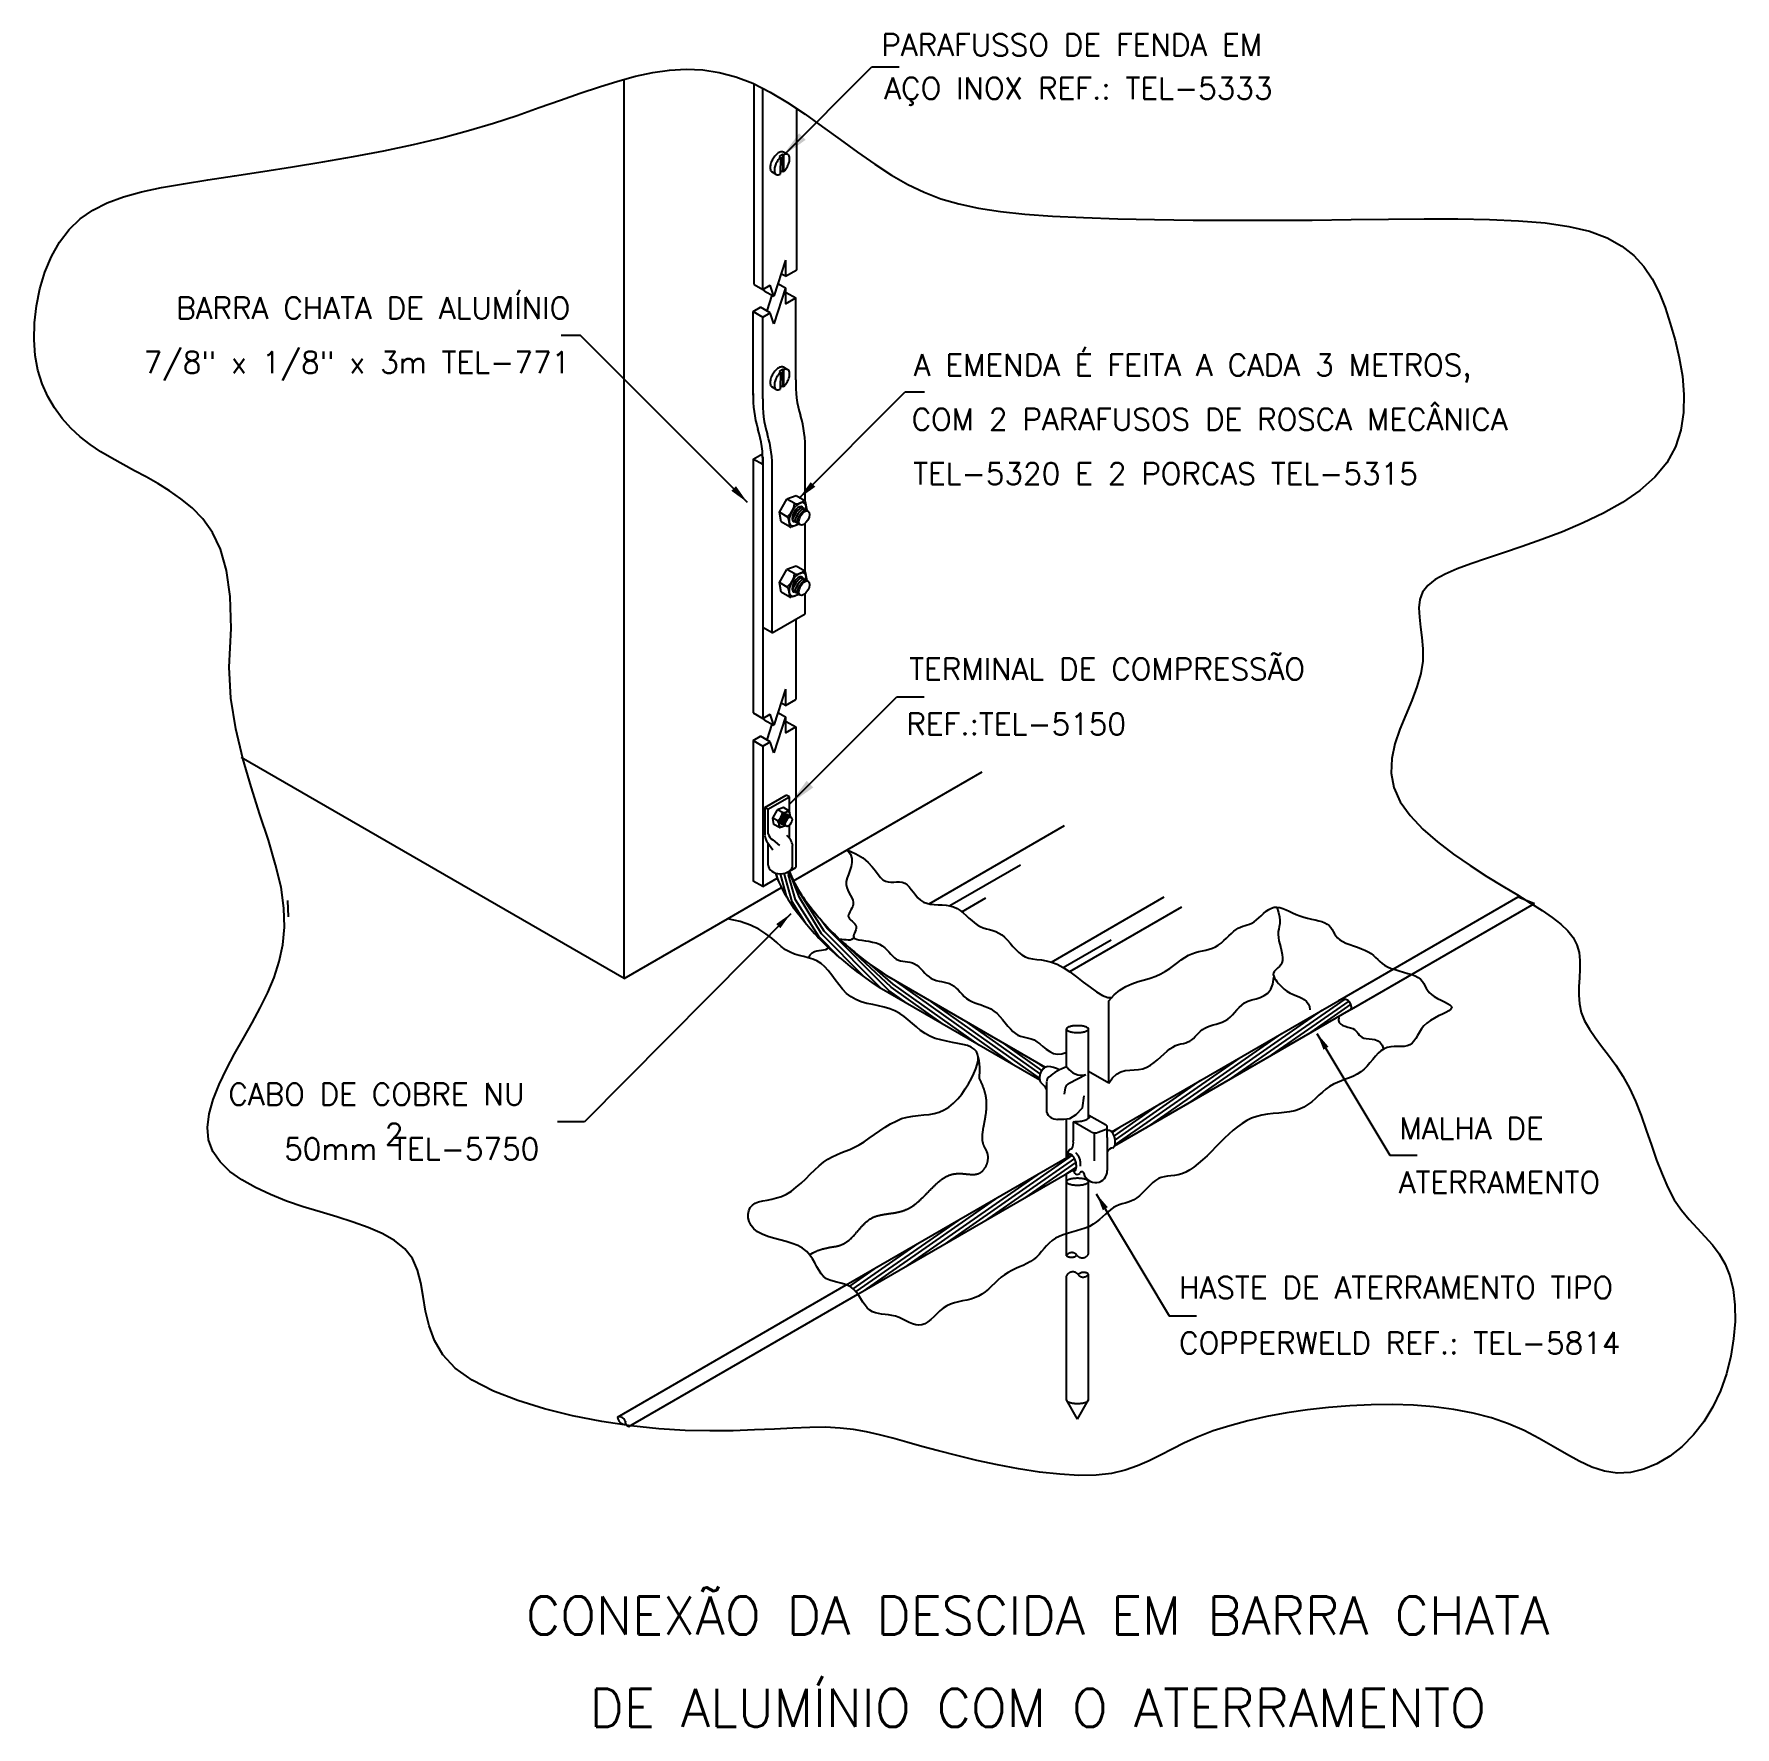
# Model space of a CAD drawing. Header units: millimetres. Extents: x -5101 to -5085.3, y -4733.9 to -4718.3.
import ezdxf
from ezdxf.enums import TextEntityAlignment as Align

# ---------------------------------------------------------------- set-up
doc = ezdxf.new("R2010")
doc.units = ezdxf.units.MM
doc.header["$LTSCALE"] = 10
doc.linetypes.add('DASHEDX2', pattern=[1.5, 1, -0.5])
doc.layers.add('Termotécnica', color=7, linetype='Continuous')
doc.styles.add('r140', font='romans.shx')
doc.styles.add('r80', font='romans.shx')

msp = doc.modelspace()

# ---------------------------------------------------------------- texts
at = {"layer": 'Termotécnica', "color": 2, "ltscale": 1.6, "style": 'r80'}
for s, p in [('PARAFUSSO DE FENDA EM ', (-5093.188, -4718.532)), ('AÇO INOX REF.: TEL-5333', (-5093.16, -4718.931)), ('TERMINAL DE COMPRESSÃO', (-5092.931, -4724.276)), ('REF.:TEL-5150', (-5092.958, -4724.781))]:
    msp.add_text(s, height=0.2, dxfattribs=at).set_placement(p)
at = {"layer": 'Termotécnica', "color": 2, "style": 'r80'}
for s, p in [('BARRA CHATA DE ALUMÍNIO', (-5096.052, -4720.954)), ('7/8" x 1/8" x 3m TEL-771', (-5096.052, -4721.454))]:
    msp.add_text(s, height=0.2, dxfattribs=at).set_placement(p, align=Align.RIGHT)
for s, p in [('A EMENDA É FEITA A CADA 3 METROS,', (-5092.889, -4721.478)), ('COM 2 PARAFUSOS DE ROSCA MECÂNICA', (-5092.909, -4721.979)), ('TEL-5320 E 2 PORCAS TEL-5315', (-5092.895, -4722.478)), ('CABO DE COBRE NU', (-5099.198, -4728.188)), ('2', (-5097.758, -4728.557)), ('MALHA DE ', (-5088.419, -4728.501)), ('50mm TEL-5750', (-5098.684, -4728.691)), ('ATERRAMENTO', (-5088.424, -4728.999)), ('HASTE DE ATERRAMENTO TIPO', (-5090.447, -4729.967)), ('COPPERWELD REF.: TEL-5814', (-5090.447, -4730.478))]:
    msp.add_text(s, height=0.2, dxfattribs=at).set_placement(p)
at = {"layer": 'Termotécnica', "color": 5, "style": 'r140'}
for s, p in [('CONEXÃO DA DESCIDA EM BARRA CHATA', (-5091.748, -4733.165)), ('DE ALUMÍNIO COM O ATERRAMENTO', (-5091.748, -4734.016))]:
    msp.add_text(s, height=0.35, dxfattribs=at).set_placement(p, align=Align.BOTTOM_CENTER)

# ---------------------------------------------------------------- linework, layer by layer
at = {"layer": 'Termotécnica', "color": 2, "ltscale": 1.6}
for p, q in [((-5094.099, -4719.458), (-5093.274, -4718.633)), ((-5093.274, -4718.633), (-5093.024, -4718.633)), ((-5094.03, -4725.417), (-5093.045, -4724.432)), ((-5093.045, -4724.432), (-5092.795, -4724.432)), ((-5094.261, -4725.449), (-5094.064, -4725.335)), ((-5094.231, -4725.466), (-5094.034, -4725.353)), ((-5094.034, -4725.353), (-5094.064, -4725.335)), ((-5094.034, -4725.484), (-5094.034, -4725.353)), ((-5094.261, -4725.449), (-5094.261, -4725.709)), ((-5094.231, -4725.466), (-5094.261, -4725.449)), ((-5094.231, -4725.466), (-5094.231, -4725.692)), ((-5094.034, -4725.733), (-5094.034, -4725.611)), ((-5094.231, -4725.774), (-5094.187, -4725.84)), ((-5094.185, -4725.747), (-5094.126, -4725.799))]:
    msp.add_line(p, q, dxfattribs=at)
at = {"layer": 'Termotécnica', "color": 2}
for p, q in [((-5095.556, -4727.024), (-5095.556, -4718.749)), ((-5094.358, -4720.637), (-5094.358, -4718.792)), ((-5094.28, -4720.683), (-5094.28, -4718.832)), ((-5093.967, -4720.502), (-5093.967, -4719.019)), ((-5094.098, -4719.438), (-5094.128, -4719.459)), ((-5094.117, -4719.466), (-5094.128, -4719.459)), ((-5094.098, -4719.438), (-5094.099, -4719.594)), ((-5094.087, -4719.445), (-5094.098, -4719.438)), ((-5094.049, -4719.442), (-5094.088, -4719.419)), ((-5094.087, -4719.445), (-5094.088, -4719.601)), ((-5094.156, -4719.624), (-5094.195, -4719.602)), ((-5094.117, -4719.466), (-5094.118, -4719.622)), ((-5094.099, -4719.594), (-5094.118, -4719.607)), ((-5094.088, -4719.601), (-5094.099, -4719.594)), ((-5094.071, -4720.413), (-5094.178, -4720.745)), ((-5094.112, -4720.539), (-5094.112, -4720.539)), ((-5094.071, -4720.562), (-5094.112, -4720.539)), ((-5094.071, -4720.413), (-5094.071, -4720.562)), ((-5094.071, -4720.562), (-5093.967, -4720.502)), ((-5094.358, -4720.637), (-5094.28, -4720.683)), ((-5094.28, -4720.683), (-5094.212, -4720.643)), ((-5094.265, -4720.695), (-5094.271, -4720.678)), ((-5094.265, -4720.695), (-5094.178, -4720.745)), ((-5094.178, -4720.745), (-5094.212, -4720.643)), ((-5094.071, -4720.667), (-5094.178, -4720.999)), ((-5094.14, -4720.627), (-5094.071, -4720.667)), ((-5094.071, -4720.667), (-5094.071, -4720.816)), ((-5094.071, -4720.715), (-5094.063, -4720.711)), ((-5094.063, -4720.711), (-5093.976, -4720.761)), ((-5094.367, -4720.886), (-5094.299, -4720.847)), ((-5094.212, -4720.897), (-5094.299, -4720.847)), ((-5094.197, -4720.734), (-5094.243, -4720.879)), ((-5094.071, -4720.816), (-5093.976, -4720.761)), ((-5093.976, -4721.515), (-5093.976, -4720.761)), ((-5094.367, -4720.886), (-5094.28, -4720.937)), ((-5094.367, -4721.64), (-5094.367, -4720.886)), ((-5094.28, -4720.937), (-5094.212, -4720.897)), ((-5094.28, -4721.69), (-5094.28, -4720.937)), ((-5094.178, -4720.999), (-5094.212, -4720.897)), ((-5095.956, -4721.108), (-5096.136, -4721.108)), ((-5094.42, -4722.643), (-5095.956, -4721.108)), ((-5094.098, -4721.417), (-5094.128, -4721.438)), ((-5094.117, -4721.444), (-5094.128, -4721.438)), ((-5094.117, -4721.444), (-5094.118, -4721.601)), ((-5094.098, -4721.417), (-5094.099, -4721.573)), ((-5094.087, -4721.423), (-5094.098, -4721.417)), ((-5094.049, -4721.421), (-5094.088, -4721.398)), ((-5094.087, -4721.423), (-5094.088, -4721.58)), ((-5094.367, -4721.655), (-5094.367, -4721.64)), ((-5094.156, -4721.603), (-5094.195, -4721.58)), ((-5094.099, -4721.573), (-5094.118, -4721.586)), ((-5094.088, -4721.58), (-5094.099, -4721.573)), ((-5093.945, -4722.604), (-5092.97, -4721.629)), ((-5092.79, -4721.629), (-5092.97, -4721.629)), ((-5094.367, -4722.244), (-5094.281, -4722.195)), ((-5094.367, -4722.244), (-5094.367, -4724.58)), ((-5094.28, -4722.295), (-5094.367, -4722.244)), ((-5094.28, -4722.223), (-5094.28, -4724.63)), ((-5093.888, -4722.632), (-5093.888, -4722.17)), ((-5094.192, -4723.843), (-5094.192, -4722.345)), ((-5093.971, -4722.583), (-5094.057, -4722.613)), ((-5093.893, -4722.628), (-5093.971, -4722.583)), ((-5094.126, -4722.733), (-5094.057, -4722.613)), ((-5094.109, -4722.822), (-5094.126, -4722.733)), ((-5094.054, -4722.774), (-5094.126, -4722.733)), ((-5093.985, -4722.654), (-5094.057, -4722.613)), ((-5093.932, -4722.68), (-5093.933, -4722.693)), ((-5093.912, -4722.687), (-5093.915, -4722.704)), ((-5093.894, -4722.698), (-5093.896, -4722.715)), ((-5093.871, -4722.716), (-5093.886, -4722.638)), ((-5093.875, -4722.709), (-5093.876, -4722.718)), ((-5094.031, -4722.868), (-5094.109, -4722.822)), ((-5093.944, -4722.843), (-5094.019, -4722.869)), ((-5094.001, -4722.814), (-5093.984, -4722.805)), ((-5093.982, -4722.825), (-5093.965, -4722.815)), ((-5093.964, -4722.835), (-5093.947, -4722.826)), ((-5093.888, -4723.278), (-5093.888, -4722.836)), ((-5094.126, -4723.379), (-5094.057, -4723.259)), ((-5093.971, -4723.229), (-5094.057, -4723.259)), ((-5093.985, -4723.301), (-5094.057, -4723.259)), ((-5093.893, -4723.275), (-5093.971, -4723.229)), ((-5093.932, -4723.327), (-5093.933, -4723.34)), ((-5093.912, -4723.333), (-5093.915, -4723.351)), ((-5093.894, -4723.344), (-5093.896, -4723.361)), ((-5093.871, -4723.363), (-5093.886, -4723.284)), ((-5093.875, -4723.355), (-5093.876, -4723.365)), ((-5094.054, -4723.421), (-5094.126, -4723.379)), ((-5094.109, -4723.469), (-5094.126, -4723.379)), ((-5094.031, -4723.514), (-5094.109, -4723.469)), ((-5093.944, -4723.489), (-5094.019, -4723.515)), ((-5094.001, -4723.461), (-5093.984, -4723.451)), ((-5093.982, -4723.472), (-5093.965, -4723.462)), ((-5093.964, -4723.482), (-5093.947, -4723.472)), ((-5093.888, -4723.668), (-5093.888, -4723.481)), ((-5094.192, -4723.843), (-5093.888, -4723.668)), ((-5094.192, -4723.843), (-5094.28, -4723.793)), ((-5093.976, -4723.718), (-5093.976, -4724.455)), ((-5094.071, -4724.361), (-5094.178, -4724.693)), ((-5094.071, -4724.361), (-5094.071, -4724.51)), ((-5094.071, -4724.51), (-5093.976, -4724.455)), ((-5094.367, -4724.58), (-5094.28, -4724.63)), ((-5094.28, -4724.63), (-5094.212, -4724.591)), ((-5094.265, -4724.643), (-5094.271, -4724.625)), ((-5094.178, -4724.693), (-5094.212, -4724.591)), ((-5094.071, -4724.615), (-5094.178, -4724.947)), ((-5094.14, -4724.575), (-5094.071, -4724.615)), ((-5094.071, -4724.51), (-5094.112, -4724.487)), ((-5094.112, -4724.487), (-5094.112, -4724.487)), ((-5094.071, -4724.615), (-5094.071, -4724.764)), ((-5094.265, -4724.643), (-5094.178, -4724.693)), ((-5094.197, -4724.682), (-5094.243, -4724.827)), ((-5094.071, -4724.663), (-5094.063, -4724.658)), ((-5094.071, -4724.764), (-5093.976, -4724.709)), ((-5094.063, -4724.658), (-5093.976, -4724.709)), ((-5093.976, -4724.709), (-5093.976, -4726.002)), ((-5094.367, -4724.834), (-5094.299, -4724.795)), ((-5094.367, -4724.834), (-5094.28, -4724.884)), ((-5094.367, -4724.834), (-5094.367, -4726.127)), ((-5094.212, -4724.845), (-5094.299, -4724.795)), ((-5094.28, -4724.884), (-5094.212, -4724.845)), ((-5094.28, -4724.884), (-5094.28, -4726.178)), ((-5094.28, -4724.884), (-5094.28, -4726.178)), ((-5094.178, -4724.947), (-5094.212, -4724.845)), ((-5094.188, -4725.547), (-5094.143, -4725.47)), ((-5094.176, -4725.605), (-5094.188, -4725.547)), ((-5094.141, -4725.574), (-5094.188, -4725.547)), ((-5094.088, -4725.451), (-5094.143, -4725.47)), ((-5094.097, -4725.497), (-5094.143, -4725.47)), ((-5094.038, -4725.48), (-5094.088, -4725.451)), ((-5094.063, -4725.513), (-5094.064, -4725.522)), ((-5094.05, -4725.518), (-5094.052, -4725.529)), ((-5094.038, -4725.525), (-5094.04, -4725.536)), ((-5094.024, -4725.537), (-5094.033, -4725.486)), ((-5094.026, -4725.532), (-5094.027, -4725.538)), ((-5094.126, -4725.634), (-5094.176, -4725.605)), ((-5094.07, -4725.618), (-5094.119, -4725.634)), ((-5094.107, -4725.599), (-5094.096, -4725.593)), ((-5094.095, -4725.606), (-5094.084, -4725.6)), ((-5094.083, -4725.613), (-5094.072, -4725.607)), ((-5094.23, -4725.979), (-5094.23, -4725.775)), ((-5094.004, -4725.979), (-5094.004, -4725.801)), ((-5093.996, -4726.124), (-5093.501, -4725.838)), ((-5094.034, -4726.036), (-5093.976, -4726.002)), ((-5094.604, -4726.475), (-5094.106, -4726.187)), ((-5094.28, -4726.178), (-5094.367, -4726.127)), ((-5094.28, -4726.178), (-5094.146, -4726.101)), ((-5094.022, -4726.428), (-5095.919, -4728.341)), ((-5091.093, -4727.988), (-5091.093, -4727.228)), ((-5091.484, -4727.836), (-5091.484, -4727.489)), ((-5091.281, -4728.312), (-5091.281, -4727.489)), ((-5089.178, -4727.528), (-5088.507, -4728.65)), ((-5091.46, -4727.987), (-5091.307, -4727.907)), ((-5091.093, -4727.988), (-5091.281, -4727.88)), ((-5091.667, -4727.976), (-5091.667, -4728.251)), ((-5091.501, -4728.089), (-5091.494, -4728.029)), ((-5095.919, -4728.341), (-5096.169, -4728.341)), ((-5091.484, -4728.673), (-5091.484, -4728.315)), ((-5091.421, -4728.341), (-5091.421, -4728.518)), ((-5091.258, -4728.434), (-5091.418, -4728.341)), ((-5091.126, -4728.369), (-5091.277, -4728.283)), ((-5091.228, -4728.444), (-5091.228, -4728.702)), ((-5091.193, -4728.438), (-5091.118, -4728.411)), ((-5091.108, -4728.485), (-5091.108, -4728.396)), ((-5091.108, -4728.485), (-5091.108, -4728.791)), ((-5088.507, -4728.65), (-5088.257, -4728.65)), ((-5091.484, -4728.893), (-5091.484, -4728.82)), ((-5091.209, -4729.004), (-5090.538, -4730.127)), ((-5090.538, -4730.127), (-5090.288, -4730.127))]:
    msp.add_line(p, q, dxfattribs=at)
at = {"layer": 'Termotécnica', "color": 3}
for p, q in [((-5095.556, -4727.024), (-5099.079, -4724.99)), ((-5093.501, -4725.838), (-5092.26, -4725.121)), ((-5095.556, -4727.024), (-5094.604, -4726.475)), ((-5091.73, -4727.958), (-5093.208, -4727.105)), ((-5091.678, -4727.841), (-5093.136, -4726.999)), ((-5091.069, -4728.434), (-5088.966, -4727.219)), ((-5091.041, -4728.564), (-5088.864, -4727.307)), ((-5093.51, -4729.843), (-5091.437, -4728.646)), ((-5093.405, -4729.929), (-5091.394, -4728.768))]:
    msp.add_line(p, q, dxfattribs=at)
at = {"layer": 'Termotécnica', "color": 1}
for p, q in [((-5092.747, -4726.336), (-5091.501, -4725.617)), ((-5092.558, -4726.353), (-5091.908, -4725.978)), ((-5094.138, -4726.119), (-5094.156, -4726.055)), ((-5094.058, -4726.275), (-5094.117, -4726.06)), ((-5094.009, -4726.318), (-5094.081, -4726.055)), ((-5093.979, -4726.299), (-5094.043, -4726.069)), ((-5093.942, -4726.279), (-5094.037, -4726.036)), ((-5093.713, -4726.588), (-5093.992, -4726.15)), ((-5098.645, -4726.456), (-5098.651, -4726.305)), ((-5093.889, -4726.508), (-5094.009, -4726.318)), ((-5093.764, -4726.638), (-5093.979, -4726.299)), ((-5093.738, -4726.613), (-5093.942, -4726.279)), ((-5092.447, -4726.409), (-5092.227, -4726.281)), ((-5091.622, -4726.873), (-5090.583, -4726.273)), ((-5093.687, -4726.562), (-5093.753, -4726.472)), ((-5091.454, -4726.96), (-5090.422, -4726.365)), ((-5093.572, -4726.831), (-5093.764, -4726.638)), ((-5093.341, -4727.013), (-5093.738, -4726.613)), ((-5093.186, -4727.118), (-5093.713, -4726.588)), ((-5093.119, -4727.133), (-5093.687, -4726.562)), ((-5093.098, -4727.104), (-5093.521, -4726.706)), ((-5091.513, -4726.922), (-5091.072, -4726.668)), ((-5093.078, -4727.075), (-5093.286, -4726.895)), ((-5092.618, -4727.445), (-5093.098, -4727.104)), ((-5092.287, -4727.637), (-5093.078, -4727.075)), ((-5091.955, -4727.828), (-5093.057, -4727.045)), ((-5092.949, -4727.254), (-5093.119, -4727.133)), ((-5091.732, -4727.942), (-5092.725, -4727.237)), ((-5088.923, -4727.214), (-5090.007, -4727.967)), ((-5088.886, -4727.231), (-5089.635, -4727.753)), ((-5088.866, -4727.261), (-5089.264, -4727.538)), ((-5091.726, -4727.902), (-5092.394, -4727.428)), ((-5089.134, -4727.316), (-5090.379, -4728.182)), ((-5088.863, -4727.303), (-5088.892, -4727.323)), ((-5089.506, -4727.531), (-5090.751, -4728.397)), ((-5091.71, -4727.87), (-5092.063, -4727.619)), ((-5089.878, -4727.746), (-5091.036, -4728.551)), ((-5091.684, -4727.844), (-5091.731, -4727.811)), ((-5090.25, -4727.96), (-5091.036, -4728.507)), ((-5090.621, -4728.175), (-5091.046, -4728.47)), ((-5090.993, -4728.39), (-5091.064, -4728.439)), ((-5091.431, -4728.65), (-5092.61, -4729.47)), ((-5091.409, -4728.679), (-5092.239, -4729.255)), ((-5091.726, -4728.812), (-5092.982, -4729.685)), ((-5091.396, -4728.714), (-5091.867, -4729.041)), ((-5091.392, -4728.755), (-5091.495, -4728.826)), ((-5092.109, -4729.034), (-5093.354, -4729.9)), ((-5092.481, -4729.249), (-5093.424, -4729.904)), ((-5092.853, -4729.463), (-5093.45, -4729.878)), ((-5093.225, -4729.678), (-5093.481, -4729.856))]:
    msp.add_line(p, q, dxfattribs=at)
at = {"layer": 'Termotécnica', "color": 1, "linetype": 'DASHEDX2'}
for p, q in [((-5088.966, -4727.219), (-5087.327, -4726.273)), ((-5088.861, -4727.305), (-5087.175, -4726.332)), ((-5087.327, -4726.273), (-5087.175, -4726.332)), ((-5091.484, -4729.574), (-5091.484, -4728.893)), ((-5091.281, -4729.558), (-5091.281, -4728.893)), ((-5091.484, -4730.902), (-5091.484, -4729.759)), ((-5091.281, -4730.902), (-5091.281, -4729.743)), ((-5095.616, -4731.059), (-5093.51, -4729.843)), ((-5095.511, -4731.145), (-5093.405, -4729.929)), ((-5091.382, -4731.078), (-5091.484, -4730.902)), ((-5091.382, -4731.078), (-5091.281, -4730.902))]:
    msp.add_line(p, q, dxfattribs=at)
at = {"layer": 'Termotécnica', "color": 1}
for points in [[(-5099.192, -4724.159), (-5099.171, -4723.803), (-5099.18, -4723.509), (-5099.215, -4723.268), (-5099.271, -4723.074), (-5099.345, -4722.918), (-5099.433, -4722.793), (-5099.53, -4722.693), (-5099.634, -4722.609), (-5099.74, -4722.535), (-5099.847, -4722.469), (-5099.954, -4722.408), (-5100.062, -4722.351), (-5100.167, -4722.294), (-5100.271, -4722.236), (-5100.372, -4722.176), (-5100.469, -4722.11), (-5100.562, -4722.038), (-5100.649, -4721.958), (-5100.728, -4721.87), (-5100.799, -4721.773), (-5100.861, -4721.668), (-5100.912, -4721.552), (-5100.951, -4721.427), (-5100.976, -4721.291), (-5100.987, -4721.145), (-5100.983, -4720.991), (-5100.965, -4720.834), (-5100.933, -4720.677), (-5100.886, -4720.525), (-5100.826, -4720.381), (-5100.751, -4720.248), (-5100.663, -4720.132), (-5100.561, -4720.034), (-5100.445, -4719.954), (-5100.313, -4719.887), (-5100.164, -4719.832), (-5099.998, -4719.786), (-5099.814, -4719.746), (-5099.61, -4719.71), (-5099.386, -4719.674), (-5099.141, -4719.636), (-5098.881, -4719.597), (-5098.608, -4719.554), (-5098.328, -4719.508), (-5098.046, -4719.459), (-5097.766, -4719.406), (-5097.494, -4719.349), (-5097.233, -4719.287), (-5096.987, -4719.221), (-5096.757, -4719.152), (-5096.54, -4719.081), (-5096.336, -4719.01), (-5096.142, -4718.942), (-5095.959, -4718.877), (-5095.783, -4718.817), (-5095.614, -4718.765), (-5095.451, -4718.721), (-5095.292, -4718.687), (-5095.137, -4718.665), (-5094.983, -4718.657), (-5094.831, -4718.663), (-5094.679, -4718.686), (-5094.526, -4718.726), (-5094.37, -4718.786), (-5094.212, -4718.866), (-5094.052, -4718.962), (-5093.89, -4719.07), (-5093.728, -4719.186), (-5093.566, -4719.304), (-5093.406, -4719.42), (-5093.249, -4719.531), (-5093.095, -4719.631), (-5092.945, -4719.716), (-5092.795, -4719.788), (-5092.639, -4719.848), (-5092.473, -4719.896), (-5092.293, -4719.935), (-5092.092, -4719.966), (-5091.867, -4719.99), (-5091.613, -4720.008), (-5091.326, -4720.022), (-5091.01, -4720.033), (-5090.673, -4720.04), (-5090.319, -4720.044), (-5089.955, -4720.046), (-5089.587, -4720.046), (-5089.221, -4720.044), (-5088.864, -4720.04), (-5088.519, -4720.036), (-5088.191, -4720.033), (-5087.881, -4720.033), (-5087.591, -4720.038), (-5087.323, -4720.05), (-5087.078, -4720.071), (-5086.86, -4720.103), (-5086.67, -4720.148), (-5086.508, -4720.208), (-5086.373, -4720.283), (-5086.261, -4720.371), (-5086.168, -4720.472), (-5086.092, -4720.586), (-5086.028, -4720.711), (-5085.974, -4720.848), (-5085.926, -4720.995), (-5085.881, -4721.15), (-5085.843, -4721.313), (-5085.815, -4721.48), (-5085.801, -4721.648), (-5085.804, -4721.815), (-5085.829, -4721.977), (-5085.879, -4722.132), (-5085.958, -4722.277), (-5086.069, -4722.411), (-5086.206, -4722.532), (-5086.366, -4722.642), (-5086.541, -4722.742), (-5086.727, -4722.831), (-5086.917, -4722.912), (-5087.107, -4722.984), (-5087.29, -4723.048), (-5087.461, -4723.106), (-5087.619, -4723.158), (-5087.762, -4723.207), (-5087.889, -4723.254), (-5087.998, -4723.303), (-5088.089, -4723.353), (-5088.158, -4723.408), (-5088.206, -4723.469), (-5088.232, -4723.537), (-5088.24, -4723.614), (-5088.235, -4723.698), (-5088.224, -4723.789), (-5088.212, -4723.887), (-5088.204, -4723.991), (-5088.205, -4724.102), (-5088.222, -4724.218), (-5088.258, -4724.34), (-5088.306, -4724.466), (-5088.361, -4724.596), (-5088.415, -4724.729), (-5088.46, -4724.863), (-5088.489, -4724.998), (-5088.495, -4725.133), (-5088.471, -4725.266), (-5088.411, -4725.397), (-5088.32, -4725.524), (-5088.203, -4725.648), (-5088.068, -4725.767), (-5087.92, -4725.879), (-5087.767, -4725.985), (-5087.614, -4726.084), (-5087.467, -4726.174), (-5087.333, -4726.255), (-5087.212, -4726.329), (-5087.105, -4726.397), (-5087.012, -4726.461), (-5086.933, -4726.523), (-5086.869, -4726.585), (-5086.82, -4726.647), (-5086.785, -4726.713), (-5086.766, -4726.784), (-5086.759, -4726.858), (-5086.759, -4726.936), (-5086.763, -4727.016), (-5086.768, -4727.096), (-5086.769, -4727.177), (-5086.763, -4727.258), (-5086.746, -4727.336), (-5086.715, -4727.413), (-5086.671, -4727.489), (-5086.618, -4727.565), (-5086.558, -4727.645), (-5086.494, -4727.73), (-5086.428, -4727.821), (-5086.363, -4727.921), (-5086.302, -4728.032), (-5086.246, -4728.153), (-5086.195, -4728.284), (-5086.147, -4728.42), (-5086.099, -4728.558), (-5086.052, -4728.694), (-5086.002, -4728.825), (-5085.948, -4728.948), (-5085.889, -4729.059), (-5085.823, -4729.156), (-5085.752, -4729.241), (-5085.679, -4729.32), (-5085.607, -4729.396), (-5085.538, -4729.474), (-5085.475, -4729.557), (-5085.421, -4729.651), (-5085.378, -4729.76), (-5085.348, -4729.886), (-5085.332, -4730.027), (-5085.33, -4730.179), (-5085.343, -4730.338), (-5085.369, -4730.5), (-5085.41, -4730.661), (-5085.465, -4730.818), (-5085.534, -4730.966), (-5085.617, -4731.102), (-5085.713, -4731.224), (-5085.818, -4731.33), (-5085.931, -4731.419), (-5086.049, -4731.49), (-5086.17, -4731.54), (-5086.293, -4731.569), (-5086.414, -4731.575), (-5086.531, -4731.557), (-5086.647, -4731.519), (-5086.764, -4731.465), (-5086.882, -4731.401), (-5087.005, -4731.329), (-5087.133, -4731.255), (-5087.27, -4731.184), (-5087.416, -4731.12), (-5087.573, -4731.065), (-5087.741, -4731.022), (-5087.917, -4730.989), (-5088.101, -4730.965), (-5088.29, -4730.95), (-5088.483, -4730.944), (-5088.679, -4730.946), (-5088.876, -4730.955), (-5089.072, -4730.971), (-5089.266, -4730.993), (-5089.456, -4731.021), (-5089.639, -4731.055), (-5089.814, -4731.095), (-5089.979, -4731.139), (-5090.133, -4731.187), (-5090.272, -4731.24), (-5090.397, -4731.296), (-5090.511, -4731.353), (-5090.618, -4731.409), (-5090.722, -4731.462), (-5090.829, -4731.509), (-5090.944, -4731.549), (-5091.069, -4731.578), (-5091.21, -4731.594), (-5091.37, -4731.597), (-5091.546, -4731.586), (-5091.733, -4731.565), (-5091.926, -4731.535), (-5092.12, -4731.498), (-5092.31, -4731.458), (-5092.493, -4731.414), (-5092.662, -4731.371), (-5092.815, -4731.329), (-5092.954, -4731.29), (-5093.083, -4731.254), (-5093.204, -4731.222), (-5093.324, -4731.195), (-5093.443, -4731.175), (-5093.568, -4731.16), (-5093.701, -4731.153), (-5093.845, -4731.154), (-5094.002, -4731.16), (-5094.172, -4731.169), (-5094.355, -4731.178), (-5094.553, -4731.185), (-5094.766, -4731.187), (-5094.993, -4731.182), (-5095.236, -4731.167), (-5095.494, -4731.14), (-5095.761, -4731.1), (-5096.029, -4731.048), (-5096.289, -4730.984), (-5096.535, -4730.908), (-5096.759, -4730.82), (-5096.953, -4730.72), (-5097.11, -4730.609), (-5097.224, -4730.486), (-5097.301, -4730.356), (-5097.351, -4730.221), (-5097.383, -4730.085), (-5097.405, -4729.951), (-5097.427, -4729.824), (-5097.456, -4729.706), (-5097.503, -4729.601), (-5097.575, -4729.511), (-5097.668, -4729.435), (-5097.781, -4729.371), (-5097.91, -4729.315), (-5098.05, -4729.265), (-5098.199, -4729.218), (-5098.353, -4729.172), (-5098.509, -4729.123), (-5098.662, -4729.071), (-5098.81, -4729.012), (-5098.948, -4728.948), (-5099.074, -4728.877), (-5099.184, -4728.798), (-5099.273, -4728.711), (-5099.34, -4728.615), (-5099.38, -4728.509), (-5099.39, -4728.393), (-5099.375, -4728.268), (-5099.338, -4728.137), (-5099.284, -4727.999), (-5099.216, -4727.859), (-5099.141, -4727.716), (-5099.06, -4727.573), (-5098.98, -4727.431), (-5098.905, -4727.292), (-5098.836, -4727.153), (-5098.776, -4727.013), (-5098.729, -4726.867), (-5098.697, -4726.714), (-5098.681, -4726.551), (-5098.686, -4726.375), (-5098.713, -4726.184), (-5098.763, -4725.976), (-5098.83, -4725.752), (-5098.908, -4725.513), (-5098.989, -4725.261), (-5099.065, -4724.998), (-5099.129, -4724.725), (-5099.174, -4724.445), (-5099.192, -4724.159)], [(-5094.048, -4726.043), (-5094.043, -4726.069)]]:
    msp.add_lwpolyline(points, dxfattribs=at)
at = {"layer": 'Termotécnica', "color": 2}
for points in [[(-5094.088, -4719.419, 0.174705), (-5094.106, -4719.416, 0.104203), (-5094.136, -4719.427, 0.064948), (-5094.161, -4719.449, 0.051099), (-5094.187, -4719.484, 0.051099), (-5094.205, -4719.523, 0.064948), (-5094.211, -4719.556, 0.104203), (-5094.207, -4719.587, 0.174705), (-5094.195, -4719.602, 0.174705)], [(-5094.088, -4719.601, 0.016409), (-5094.082, -4719.595, 0.051099), (-5094.057, -4719.56, 0.051099), (-5094.039, -4719.521, 0.064948), (-5094.032, -4719.488, 0.104203), (-5094.037, -4719.457, 0.174705), (-5094.049, -4719.442, 0.174705), (-5094.068, -4719.439, 0.06738), (-5094.087, -4719.445, 0.064948)], [(-5094.117, -4719.466, 0.016409), (-5094.122, -4719.472, 0.051099), (-5094.148, -4719.507, 0.051099), (-5094.166, -4719.546, 0.064948), (-5094.172, -4719.579, 0.104203), (-5094.168, -4719.61, 0.174705), (-5094.156, -4719.624, 0.174705)], [(-5094.156, -4719.624, 0.174705), (-5094.137, -4719.628, 0.06738), (-5094.118, -4719.622, 0.064948)], [(-5094.088, -4721.398, 0.174705), (-5094.106, -4721.395, 0.104203), (-5094.136, -4721.406, 0.064948), (-5094.161, -4721.428, 0.051099), (-5094.187, -4721.462, 0.051099), (-5094.205, -4721.501, 0.064948), (-5094.211, -4721.535, 0.104203), (-5094.207, -4721.566, 0.174705), (-5094.195, -4721.58, 0.174705)], [(-5094.117, -4721.444, 0.016409), (-5094.122, -4721.451, 0.051099), (-5094.148, -4721.485, 0.051099), (-5094.166, -4721.524, 0.064948), (-5094.172, -4721.557, 0.104203), (-5094.168, -4721.588, 0.174705), (-5094.156, -4721.603, 0.174705)], [(-5094.088, -4721.58, 0.016409), (-5094.082, -4721.573, 0.051099), (-5094.057, -4721.539, 0.051099), (-5094.039, -4721.5, 0.064948), (-5094.032, -4721.466, 0.104203), (-5094.037, -4721.435, 0.174705), (-5094.049, -4721.421, 0.174705), (-5094.068, -4721.417, 0.06738), (-5094.087, -4721.423, 0.064948)], [(-5094.156, -4721.603, 0.174705), (-5094.137, -4721.607, 0.06738), (-5094.118, -4721.601, 0.064948)], [(-5091.689, -4727.849, 0.057952), (-5091.704, -4727.863, 0.068674), (-5091.722, -4727.892, 0.068674), (-5091.732, -4727.925, 0.094064), (-5091.73, -4727.959, 0.032944)], [(-5091.657, -4727.834, 0.138403), (-5091.689, -4727.849, 0.080567)], [(-5091.73, -4727.959, 0.023838), (-5091.728, -4727.965, 0.202617)], [(-5091.484, -4728.893, 0.236645), (-5091.479, -4728.903, 0.085557), (-5091.454, -4728.915, 0.043156), (-5091.424, -4728.922, 0.031861), (-5091.382, -4728.925, 0.031861), (-5091.341, -4728.922, 0.043156), (-5091.311, -4728.915, 0.085557), (-5091.286, -4728.903, 0.236645), (-5091.281, -4728.893)]]:
    msp.add_lwpolyline(points, format="xyb", dxfattribs=at)
for points in [[(-5093.501, -4725.838), (-5093.473, -4725.878), (-5093.46, -4725.918), (-5093.459, -4725.957), (-5093.465, -4725.994), (-5093.477, -4726.031), (-5093.491, -4726.065), (-5093.503, -4726.098), (-5093.51, -4726.13), (-5093.511, -4726.159), (-5093.506, -4726.186), (-5093.497, -4726.212), (-5093.485, -4726.237), (-5093.472, -4726.26), (-5093.46, -4726.282), (-5093.451, -4726.302), (-5093.446, -4726.322), (-5093.446, -4726.341), (-5093.451, -4726.359), (-5093.459, -4726.377), (-5093.468, -4726.393), (-5093.477, -4726.409), (-5093.485, -4726.424), (-5093.491, -4726.438), (-5093.492, -4726.451), (-5093.488, -4726.463), (-5093.48, -4726.475), (-5093.469, -4726.486), (-5093.456, -4726.497), (-5093.443, -4726.509), (-5093.432, -4726.52), (-5093.423, -4726.533), (-5093.419, -4726.546), (-5093.419, -4726.56), (-5093.423, -4726.575), (-5093.429, -4726.59), (-5093.436, -4726.605), (-5093.441, -4726.619), (-5093.444, -4726.633), (-5093.441, -4726.644), (-5093.433, -4726.654), (-5093.417, -4726.661), (-5093.394, -4726.667), (-5093.366, -4726.672), (-5093.335, -4726.676), (-5093.302, -4726.681), (-5093.269, -4726.688), (-5093.236, -4726.696), (-5093.206, -4726.708), (-5093.18, -4726.722), (-5093.157, -4726.74), (-5093.137, -4726.759), (-5093.118, -4726.778), (-5093.101, -4726.798), (-5093.084, -4726.816), (-5093.068, -4726.832), (-5093.05, -4726.845), (-5093.031, -4726.854), (-5093.011, -4726.86), (-5092.989, -4726.864), (-5092.968, -4726.866), (-5092.946, -4726.869), (-5092.924, -4726.873), (-5092.902, -4726.879), (-5092.882, -4726.888), (-5092.862, -4726.901), (-5092.843, -4726.917), (-5092.825, -4726.935), (-5092.807, -4726.954), (-5092.788, -4726.974), (-5092.769, -4726.992), (-5092.749, -4727.009), (-5092.728, -4727.023), (-5092.706, -4727.034), (-5092.682, -4727.042), (-5092.657, -4727.047), (-5092.633, -4727.052), (-5092.608, -4727.057), (-5092.584, -4727.063), (-5092.56, -4727.07), (-5092.538, -4727.081), (-5092.518, -4727.094), (-5092.499, -4727.111), (-5092.48, -4727.129), (-5092.462, -4727.149), (-5092.443, -4727.169), (-5092.424, -4727.189), (-5092.403, -4727.207), (-5092.38, -4727.223), (-5092.355, -4727.236), (-5092.328, -4727.247), (-5092.299, -4727.256), (-5092.27, -4727.266), (-5092.24, -4727.277), (-5092.209, -4727.289), (-5092.18, -4727.304), (-5092.151, -4727.323), (-5092.123, -4727.346), (-5092.097, -4727.373), (-5092.072, -4727.402), (-5092.047, -4727.432), (-5092.023, -4727.461), (-5092, -4727.488), (-5091.976, -4727.511), (-5091.953, -4727.531), (-5091.93, -4727.545), (-5091.906, -4727.554), (-5091.882, -4727.561), (-5091.858, -4727.566), (-5091.833, -4727.572), (-5091.808, -4727.579), (-5091.782, -4727.589), (-5091.756, -4727.605), (-5091.728, -4727.625), (-5091.7, -4727.65), (-5091.67, -4727.674), (-5091.638, -4727.696), (-5091.604, -4727.713), (-5091.566, -4727.721), (-5091.526, -4727.718), (-5091.481, -4727.701)], [(-5093.501, -4725.838), (-5093.422, -4725.875), (-5093.359, -4725.914), (-5093.309, -4725.955), (-5093.271, -4725.995), (-5093.241, -4726.032), (-5093.216, -4726.066), (-5093.194, -4726.094), (-5093.173, -4726.116), (-5093.15, -4726.129), (-5093.125, -4726.135), (-5093.1, -4726.137), (-5093.073, -4726.136), (-5093.047, -4726.135), (-5093.021, -4726.135), (-5092.996, -4726.137), (-5092.972, -4726.145), (-5092.951, -4726.16), (-5092.931, -4726.18), (-5092.912, -4726.203), (-5092.892, -4726.229), (-5092.872, -4726.255), (-5092.851, -4726.28), (-5092.827, -4726.302), (-5092.8, -4726.32), (-5092.77, -4726.331), (-5092.737, -4726.338), (-5092.702, -4726.342), (-5092.666, -4726.344), (-5092.629, -4726.346), (-5092.592, -4726.348), (-5092.556, -4726.354), (-5092.523, -4726.363), (-5092.491, -4726.378), (-5092.462, -4726.397), (-5092.434, -4726.419), (-5092.408, -4726.443), (-5092.382, -4726.467), (-5092.356, -4726.491), (-5092.331, -4726.512), (-5092.305, -4726.531), (-5092.277, -4726.545), (-5092.249, -4726.556), (-5092.221, -4726.565), (-5092.192, -4726.573), (-5092.163, -4726.582), (-5092.135, -4726.592), (-5092.107, -4726.605), (-5092.08, -4726.622), (-5092.053, -4726.644), (-5092.028, -4726.671), (-5092.002, -4726.699), (-5091.977, -4726.728), (-5091.951, -4726.757), (-5091.923, -4726.783), (-5091.895, -4726.806), (-5091.864, -4726.824), (-5091.831, -4726.836), (-5091.795, -4726.843), (-5091.757, -4726.848), (-5091.715, -4726.853), (-5091.67, -4726.861), (-5091.622, -4726.874), (-5091.57, -4726.893), (-5091.514, -4726.922), (-5091.454, -4726.961), (-5091.392, -4727.007), (-5091.329, -4727.056), (-5091.267, -4727.104), (-5091.207, -4727.146), (-5091.152, -4727.179), (-5091.104, -4727.198), (-5091.063, -4727.198)], [(-5091.093, -4727.228), (-5091.044, -4727.173), (-5090.992, -4727.13), (-5090.937, -4727.097), (-5090.881, -4727.072), (-5090.823, -4727.052), (-5090.767, -4727.035), (-5090.713, -4727.019), (-5090.662, -4727.001), (-5090.615, -4726.98), (-5090.572, -4726.956), (-5090.532, -4726.93), (-5090.495, -4726.903), (-5090.46, -4726.876), (-5090.427, -4726.851), (-5090.394, -4726.829), (-5090.362, -4726.81), (-5090.33, -4726.795), (-5090.297, -4726.785), (-5090.265, -4726.776), (-5090.233, -4726.769), (-5090.202, -4726.762), (-5090.171, -4726.755), (-5090.141, -4726.745), (-5090.113, -4726.733), (-5090.086, -4726.717), (-5090.06, -4726.697), (-5090.035, -4726.675), (-5090.011, -4726.653), (-5089.988, -4726.63), (-5089.966, -4726.609), (-5089.944, -4726.589), (-5089.923, -4726.573), (-5089.902, -4726.56), (-5089.881, -4726.551), (-5089.86, -4726.543), (-5089.84, -4726.537), (-5089.819, -4726.531), (-5089.799, -4726.524), (-5089.778, -4726.514), (-5089.757, -4726.502), (-5089.735, -4726.485), (-5089.714, -4726.466), (-5089.692, -4726.446), (-5089.669, -4726.425), (-5089.646, -4726.405), (-5089.622, -4726.389), (-5089.598, -4726.376), (-5089.573, -4726.368), (-5089.547, -4726.367), (-5089.52, -4726.371), (-5089.492, -4726.38), (-5089.463, -4726.391), (-5089.433, -4726.405), (-5089.402, -4726.42), (-5089.369, -4726.435), (-5089.335, -4726.448), (-5089.3, -4726.459), (-5089.265, -4726.469), (-5089.229, -4726.477), (-5089.195, -4726.484), (-5089.162, -4726.492), (-5089.132, -4726.5), (-5089.105, -4726.51), (-5089.083, -4726.522), (-5089.065, -4726.537), (-5089.051, -4726.554), (-5089.039, -4726.572), (-5089.029, -4726.592), (-5089.017, -4726.612), (-5089.004, -4726.631), (-5088.988, -4726.65), (-5088.967, -4726.668), (-5088.941, -4726.683), (-5088.911, -4726.698), (-5088.877, -4726.711), (-5088.841, -4726.724), (-5088.805, -4726.736), (-5088.769, -4726.749), (-5088.736, -4726.763), (-5088.706, -4726.777), (-5088.68, -4726.794), (-5088.658, -4726.811), (-5088.638, -4726.83), (-5088.619, -4726.848), (-5088.6, -4726.867), (-5088.579, -4726.885), (-5088.556, -4726.901), (-5088.528, -4726.917), (-5088.496, -4726.93), (-5088.459, -4726.942), (-5088.421, -4726.954), (-5088.382, -4726.965), (-5088.343, -4726.976), (-5088.306, -4726.987), (-5088.274, -4727), (-5088.246, -4727.015), (-5088.225, -4727.031), (-5088.208, -4727.05), (-5088.195, -4727.069), (-5088.184, -4727.09), (-5088.173, -4727.111), (-5088.161, -4727.132), (-5088.145, -4727.152), (-5088.124, -4727.172), (-5088.098, -4727.19), (-5088.068, -4727.207), (-5088.036, -4727.223), (-5088.005, -4727.238), (-5087.978, -4727.253), (-5087.955, -4727.266), (-5087.941, -4727.28), (-5087.937, -4727.293), (-5087.946, -4727.307), (-5087.964, -4727.321), (-5087.991, -4727.335), (-5088.024, -4727.351), (-5088.06, -4727.368), (-5088.097, -4727.387), (-5088.133, -4727.409), (-5088.166, -4727.433), (-5088.193, -4727.46), (-5088.216, -4727.488), (-5088.235, -4727.518), (-5088.252, -4727.547), (-5088.269, -4727.574), (-5088.285, -4727.599), (-5088.303, -4727.619), (-5088.323, -4727.634), (-5088.347, -4727.644), (-5088.375, -4727.648), (-5088.404, -4727.65), (-5088.435, -4727.65), (-5088.467, -4727.65), (-5088.499, -4727.653), (-5088.531, -4727.659), (-5088.561, -4727.67), (-5088.589, -4727.688), (-5088.615, -4727.711), (-5088.64, -4727.738), (-5088.665, -4727.768), (-5088.691, -4727.799), (-5088.717, -4727.829), (-5088.745, -4727.858), (-5088.774, -4727.883), (-5088.807, -4727.905), (-5088.841, -4727.922), (-5088.878, -4727.937), (-5088.915, -4727.951), (-5088.953, -4727.965), (-5088.99, -4727.98), (-5089.027, -4727.997), (-5089.062, -4728.017), (-5089.096, -4728.041), (-5089.128, -4728.069), (-5089.16, -4728.098), (-5089.192, -4728.128), (-5089.226, -4728.157), (-5089.261, -4728.184), (-5089.298, -4728.208), (-5089.338, -4728.227), (-5089.382, -4728.241), (-5089.43, -4728.251), (-5089.479, -4728.257), (-5089.53, -4728.262), (-5089.582, -4728.267), (-5089.633, -4728.272), (-5089.684, -4728.281), (-5089.733, -4728.293), (-5089.78, -4728.31), (-5089.824, -4728.331), (-5089.867, -4728.357), (-5089.909, -4728.387), (-5089.949, -4728.42), (-5089.989, -4728.456), (-5090.029, -4728.494), (-5090.068, -4728.533), (-5090.109, -4728.573), (-5090.149, -4728.614), (-5090.19, -4728.654), (-5090.231, -4728.692), (-5090.271, -4728.727), (-5090.31, -4728.758), (-5090.349, -4728.785), (-5090.386, -4728.806), (-5090.422, -4728.82), (-5090.457, -4728.83), (-5090.49, -4728.836), (-5090.522, -4728.84), (-5090.553, -4728.843), (-5090.583, -4728.847), (-5090.611, -4728.854), (-5090.638, -4728.865), (-5090.664, -4728.881), (-5090.69, -4728.901), (-5090.714, -4728.924), (-5090.739, -4728.95), (-5090.763, -4728.975), (-5090.787, -4729), (-5090.812, -4729.023), (-5090.837, -4729.043), (-5090.863, -4729.059), (-5090.89, -4729.071), (-5090.917, -4729.081), (-5090.944, -4729.09), (-5090.971, -4729.098), (-5090.998, -4729.107), (-5091.025, -4729.118), (-5091.051, -4729.132), (-5091.076, -4729.149), (-5091.101, -4729.17), (-5091.126, -4729.192), (-5091.152, -4729.216), (-5091.179, -4729.24), (-5091.208, -4729.263), (-5091.239, -4729.285), (-5091.273, -4729.304), (-5091.311, -4729.32), (-5091.35, -4729.334), (-5091.391, -4729.346), (-5091.433, -4729.358), (-5091.474, -4729.369), (-5091.513, -4729.382), (-5091.551, -4729.396), (-5091.585, -4729.414), (-5091.615, -4729.434), (-5091.642, -4729.458), (-5091.667, -4729.483), (-5091.69, -4729.509), (-5091.713, -4729.536), (-5091.736, -4729.562), (-5091.76, -4729.587), (-5091.787, -4729.609), (-5091.816, -4729.629), (-5091.848, -4729.647), (-5091.881, -4729.663), (-5091.916, -4729.678), (-5091.951, -4729.693), (-5091.986, -4729.71), (-5092.021, -4729.728), (-5092.054, -4729.749), (-5092.085, -4729.772), (-5092.115, -4729.799), (-5092.144, -4729.826), (-5092.173, -4729.854), (-5092.202, -4729.881), (-5092.231, -4729.906), (-5092.262, -4729.929), (-5092.294, -4729.947), (-5092.329, -4729.962), (-5092.365, -4729.973), (-5092.402, -4729.982), (-5092.44, -4729.99), (-5092.478, -4729.998), (-5092.515, -4730.007), (-5092.551, -4730.02), (-5092.585, -4730.036), (-5092.618, -4730.058), (-5092.648, -4730.082), (-5092.677, -4730.109), (-5092.705, -4730.136), (-5092.732, -4730.161), (-5092.759, -4730.184), (-5092.786, -4730.201), (-5092.814, -4730.211), (-5092.842, -4730.214), (-5092.871, -4730.21), (-5092.901, -4730.201), (-5092.931, -4730.188), (-5092.962, -4730.173), (-5092.993, -4730.158), (-5093.025, -4730.143), (-5093.057, -4730.131), (-5093.09, -4730.123), (-5093.122, -4730.118), (-5093.154, -4730.114), (-5093.185, -4730.111), (-5093.215, -4730.107), (-5093.243, -4730.1), (-5093.27, -4730.09), (-5093.295, -4730.075), (-5093.317, -4730.054), (-5093.337, -4730.029), (-5093.357, -4730.001), (-5093.376, -4729.971), (-5093.396, -4729.941), (-5093.417, -4729.912), (-5093.441, -4729.886), (-5093.467, -4729.864), (-5093.496, -4729.848), (-5093.528, -4729.836), (-5093.562, -4729.827), (-5093.596, -4729.819), (-5093.63, -4729.81), (-5093.662, -4729.8), (-5093.692, -4729.786), (-5093.719, -4729.767), (-5093.742, -4729.741), (-5093.761, -4729.711), (-5093.78, -4729.677), (-5093.799, -4729.64), (-5093.82, -4729.604), (-5093.845, -4729.568), (-5093.875, -4729.535), (-5093.912, -4729.506), (-5093.957, -4729.481), (-5094.009, -4729.461), (-5094.064, -4729.444), (-5094.122, -4729.429), (-5094.179, -4729.413), (-5094.234, -4729.397), (-5094.284, -4729.377), (-5094.327, -4729.354), (-5094.362, -4729.326), (-5094.387, -4729.295), (-5094.405, -4729.261), (-5094.414, -4729.226), (-5094.415, -4729.192), (-5094.408, -4729.16), (-5094.395, -4729.131), (-5094.375, -4729.108), (-5094.349, -4729.091), (-5094.317, -4729.079), (-5094.28, -4729.07), (-5094.24, -4729.062), (-5094.197, -4729.054), (-5094.152, -4729.043), (-5094.106, -4729.028), (-5094.06, -4729.007), (-5094.015, -4728.979), (-5093.971, -4728.945), (-5093.927, -4728.907), (-5093.884, -4728.866), (-5093.842, -4728.825), (-5093.8, -4728.784), (-5093.759, -4728.747), (-5093.719, -4728.714), (-5093.679, -4728.687), (-5093.64, -4728.665), (-5093.6, -4728.646), (-5093.56, -4728.629), (-5093.52, -4728.613), (-5093.479, -4728.596), (-5093.436, -4728.577), (-5093.393, -4728.554), (-5093.347, -4728.526), (-5093.3, -4728.494), (-5093.252, -4728.46), (-5093.203, -4728.426), (-5093.153, -4728.392), (-5093.103, -4728.361), (-5093.052, -4728.335), (-5093.001, -4728.313), (-5092.95, -4728.299), (-5092.899, -4728.29), (-5092.848, -4728.284), (-5092.798, -4728.279), (-5092.749, -4728.274), (-5092.701, -4728.265), (-5092.654, -4728.253), (-5092.609, -4728.233), (-5092.565, -4728.206), (-5092.524, -4728.171), (-5092.485, -4728.131), (-5092.448, -4728.087), (-5092.415, -4728.04), (-5092.384, -4727.992), (-5092.358, -4727.944), (-5092.336, -4727.898), (-5092.318, -4727.855), (-5092.305, -4727.816), (-5092.298, -4727.78), (-5092.297, -4727.748), (-5092.302, -4727.719), (-5092.313, -4727.694), (-5092.333, -4727.673), (-5092.36, -4727.655), (-5092.395, -4727.641), (-5092.437, -4727.63), (-5092.484, -4727.621), (-5092.534, -4727.611), (-5092.587, -4727.601), (-5092.639, -4727.589), (-5092.691, -4727.574), (-5092.74, -4727.554), (-5092.784, -4727.53), (-5092.826, -4727.501), (-5092.865, -4727.469), (-5092.902, -4727.436), (-5092.94, -4727.403), (-5092.979, -4727.372), (-5093.019, -4727.344), (-5093.063, -4727.32), (-5093.111, -4727.302), (-5093.161, -4727.287), (-5093.214, -4727.275), (-5093.267, -4727.264), (-5093.32, -4727.252), (-5093.372, -4727.237), (-5093.421, -4727.218), (-5093.467, -4727.193), (-5093.508, -4727.16), (-5093.545, -4727.122), (-5093.58, -4727.08), (-5093.613, -4727.036), (-5093.644, -4726.993), (-5093.676, -4726.951), (-5093.708, -4726.915), (-5093.743, -4726.884), (-5093.78, -4726.861), (-5093.819, -4726.845), (-5093.86, -4726.832), (-5093.902, -4726.822), (-5093.944, -4726.811), (-5093.986, -4726.799), (-5094.028, -4726.782), (-5094.069, -4726.76), (-5094.109, -4726.729), (-5094.15, -4726.693), (-5094.196, -4726.652), (-5094.25, -4726.611), (-5094.314, -4726.57), (-5094.392, -4726.532), (-5094.488, -4726.5), (-5094.604, -4726.475)], [(-5089.547, -4726.367), (-5089.531, -4726.416), (-5089.522, -4726.457), (-5089.52, -4726.49), (-5089.521, -4726.519), (-5089.526, -4726.545), (-5089.53, -4726.568), (-5089.534, -4726.592), (-5089.536, -4726.617), (-5089.533, -4726.645), (-5089.528, -4726.676), (-5089.52, -4726.708), (-5089.512, -4726.741), (-5089.504, -4726.773), (-5089.498, -4726.804), (-5089.495, -4726.832), (-5089.496, -4726.857), (-5089.501, -4726.879), (-5089.511, -4726.897), (-5089.523, -4726.912), (-5089.537, -4726.925), (-5089.551, -4726.937), (-5089.563, -4726.949), (-5089.573, -4726.96), (-5089.579, -4726.973), (-5089.58, -4726.987), (-5089.576, -4727.003), (-5089.569, -4727.019), (-5089.558, -4727.035), (-5089.546, -4727.052), (-5089.532, -4727.068), (-5089.518, -4727.084), (-5089.505, -4727.098), (-5089.492, -4727.11), (-5089.479, -4727.121), (-5089.467, -4727.131), (-5089.454, -4727.14), (-5089.441, -4727.149), (-5089.426, -4727.157), (-5089.408, -4727.165), (-5089.389, -4727.173), (-5089.366, -4727.182), (-5089.342, -4727.192), (-5089.318, -4727.203), (-5089.295, -4727.217), (-5089.274, -4727.234), (-5089.258, -4727.255), (-5089.247, -4727.281), (-5089.243, -4727.311)], [(-5093.572, -4726.663), (-5093.57, -4726.662), (-5093.552, -4726.662), (-5093.532, -4726.664), (-5093.513, -4726.666), (-5093.493, -4726.668), (-5093.475, -4726.667), (-5093.459, -4726.662), (-5093.445, -4726.652)], [(-5093.86, -4726.832), (-5093.843, -4726.805), (-5093.824, -4726.787), (-5093.803, -4726.776), (-5093.782, -4726.769), (-5093.76, -4726.765), (-5093.739, -4726.763), (-5093.719, -4726.761), (-5093.7, -4726.756), (-5093.684, -4726.748), (-5093.675, -4726.741)], [(-5091.093, -4727.988), (-5091.059, -4727.937), (-5091.022, -4727.903), (-5090.983, -4727.882), (-5090.942, -4727.871), (-5090.901, -4727.866), (-5090.86, -4727.863), (-5090.82, -4727.861), (-5090.781, -4727.854), (-5090.744, -4727.84), (-5090.709, -4727.821), (-5090.676, -4727.797), (-5090.645, -4727.771), (-5090.615, -4727.743), (-5090.586, -4727.716), (-5090.558, -4727.691), (-5090.531, -4727.67), (-5090.505, -4727.654), (-5090.479, -4727.641), (-5090.454, -4727.632), (-5090.431, -4727.625), (-5090.408, -4727.62), (-5090.386, -4727.614), (-5090.366, -4727.607), (-5090.347, -4727.599), (-5090.33, -4727.587), (-5090.314, -4727.574), (-5090.299, -4727.558), (-5090.284, -4727.542), (-5090.268, -4727.525), (-5090.251, -4727.509), (-5090.232, -4727.494), (-5090.211, -4727.48), (-5090.187, -4727.469), (-5090.162, -4727.46), (-5090.135, -4727.451), (-5090.107, -4727.443), (-5090.079, -4727.434), (-5090.051, -4727.424), (-5090.025, -4727.412), (-5090, -4727.397), (-5089.978, -4727.379), (-5089.957, -4727.358), (-5089.937, -4727.335), (-5089.917, -4727.312), (-5089.895, -4727.289), (-5089.871, -4727.268), (-5089.844, -4727.248), (-5089.813, -4727.233), (-5089.778, -4727.22), (-5089.739, -4727.21), (-5089.7, -4727.197), (-5089.663, -4727.181), (-5089.63, -4727.157), (-5089.602, -4727.122), (-5089.583, -4727.075), (-5089.575, -4727.012)], [(-5088.978, -4727.382), (-5088.98, -4727.409), (-5088.973, -4727.429), (-5088.959, -4727.444), (-5088.94, -4727.455), (-5088.917, -4727.463), (-5088.893, -4727.47), (-5088.869, -4727.477), (-5088.849, -4727.484), (-5088.832, -4727.494), (-5088.819, -4727.506), (-5088.808, -4727.518), (-5088.799, -4727.531), (-5088.789, -4727.544), (-5088.778, -4727.555), (-5088.764, -4727.564), (-5088.746, -4727.571), (-5088.724, -4727.575), (-5088.699, -4727.578), (-5088.671, -4727.581), (-5088.644, -4727.586), (-5088.618, -4727.597), (-5088.596, -4727.613), (-5088.578, -4727.638), (-5088.567, -4727.673)], [(-5093.848, -4729.564), (-5093.833, -4729.556), (-5093.819, -4729.548), (-5093.806, -4729.541), (-5093.794, -4729.536), (-5093.783, -4729.531), (-5093.773, -4729.527), (-5093.763, -4729.523), (-5093.754, -4729.52), (-5093.745, -4729.517), (-5093.737, -4729.514), (-5093.729, -4729.512), (-5093.721, -4729.51), (-5093.714, -4729.508), (-5093.707, -4729.507), (-5093.7, -4729.505), (-5093.694, -4729.504), (-5093.687, -4729.502), (-5093.68, -4729.501), (-5093.674, -4729.5), (-5093.667, -4729.499), (-5093.661, -4729.497), (-5093.654, -4729.496), (-5093.648, -4729.495), (-5093.642, -4729.494), (-5093.636, -4729.493), (-5093.629, -4729.492), (-5093.623, -4729.491), (-5093.617, -4729.49), (-5093.611, -4729.489), (-5093.606, -4729.488), (-5093.6, -4729.486), (-5093.594, -4729.485), (-5093.588, -4729.484), (-5093.583, -4729.482), (-5093.577, -4729.481), (-5093.572, -4729.479), (-5093.566, -4729.477), (-5093.561, -4729.476), (-5093.556, -4729.474), (-5093.551, -4729.472), (-5093.545, -4729.469), (-5093.54, -4729.467), (-5093.535, -4729.465), (-5093.531, -4729.462), (-5093.526, -4729.46), (-5093.521, -4729.457), (-5093.516, -4729.454), (-5093.511, -4729.451), (-5093.507, -4729.448), (-5093.502, -4729.445), (-5093.498, -4729.441), (-5093.493, -4729.438), (-5093.489, -4729.434), (-5093.485, -4729.431), (-5093.48, -4729.427), (-5093.476, -4729.423), (-5093.472, -4729.419), (-5093.468, -4729.416), (-5093.463, -4729.412), (-5093.459, -4729.408), (-5093.455, -4729.403), (-5093.451, -4729.399), (-5093.447, -4729.395), (-5093.443, -4729.391), (-5093.439, -4729.387), (-5093.435, -4729.382), (-5093.431, -4729.378), (-5093.427, -4729.373), (-5093.424, -4729.369), (-5093.42, -4729.365), (-5093.416, -4729.36), (-5093.412, -4729.356), (-5093.408, -4729.351), (-5093.404, -4729.347), (-5093.4, -4729.342), (-5093.397, -4729.338), (-5093.393, -4729.333), (-5093.389, -4729.329), (-5093.385, -4729.324), (-5093.381, -4729.32), (-5093.377, -4729.316), (-5093.374, -4729.311), (-5093.37, -4729.307), (-5093.366, -4729.303), (-5093.362, -4729.298), (-5093.358, -4729.294), (-5093.354, -4729.29), (-5093.35, -4729.286), (-5093.346, -4729.282), (-5093.342, -4729.278), (-5093.338, -4729.274), (-5093.334, -4729.27), (-5093.33, -4729.266), (-5093.326, -4729.263), (-5093.322, -4729.259), (-5093.317, -4729.256), (-5093.313, -4729.252), (-5093.309, -4729.249), (-5093.305, -4729.246), (-5093.3, -4729.242), (-5093.296, -4729.239), (-5093.291, -4729.236), (-5093.287, -4729.234), (-5093.282, -4729.231), (-5093.278, -4729.228), (-5093.273, -4729.226), (-5093.268, -4729.224), (-5093.263, -4729.221), (-5093.259, -4729.219), (-5093.254, -4729.217), (-5093.249, -4729.215), (-5093.244, -4729.213), (-5093.239, -4729.212), (-5093.234, -4729.21), (-5093.229, -4729.208), (-5093.223, -4729.207), (-5093.218, -4729.205), (-5093.213, -4729.204), (-5093.208, -4729.203), (-5093.202, -4729.201), (-5093.197, -4729.2), (-5093.192, -4729.199), (-5093.186, -4729.198), (-5093.181, -4729.197), (-5093.175, -4729.196), (-5093.17, -4729.195), (-5093.164, -4729.194), (-5093.159, -4729.193), (-5093.153, -4729.192), (-5093.148, -4729.192), (-5093.142, -4729.191), (-5093.136, -4729.19), (-5093.131, -4729.189), (-5093.125, -4729.188), (-5093.119, -4729.187), (-5093.113, -4729.187), (-5093.108, -4729.186), (-5093.102, -4729.185), (-5093.096, -4729.184), (-5093.09, -4729.183), (-5093.084, -4729.182), (-5093.079, -4729.182), (-5093.073, -4729.181), (-5093.067, -4729.18), (-5093.061, -4729.179), (-5093.055, -4729.177), (-5093.049, -4729.176), (-5093.043, -4729.175), (-5093.037, -4729.174), (-5093.032, -4729.173), (-5093.026, -4729.171), (-5093.02, -4729.17), (-5093.014, -4729.168), (-5093.008, -4729.167), (-5093.002, -4729.165), (-5092.996, -4729.163), (-5092.99, -4729.161), (-5092.985, -4729.159), (-5092.979, -4729.157), (-5092.973, -4729.155), (-5092.967, -4729.153), (-5092.961, -4729.15), (-5092.955, -4729.148), (-5092.95, -4729.145), (-5092.944, -4729.142), (-5092.938, -4729.14), (-5092.932, -4729.137), (-5092.927, -4729.133), (-5092.921, -4729.13), (-5092.915, -4729.127), (-5092.91, -4729.123), (-5092.904, -4729.12), (-5092.899, -4729.116), (-5092.893, -4729.112), (-5092.887, -4729.108), (-5092.882, -4729.104), (-5092.876, -4729.1), (-5092.871, -4729.096), (-5092.865, -4729.091), (-5092.86, -4729.087), (-5092.854, -4729.082), (-5092.849, -4729.077), (-5092.843, -4729.073), (-5092.838, -4729.068), (-5092.833, -4729.063), (-5092.827, -4729.058), (-5092.822, -4729.053), (-5092.817, -4729.048), (-5092.811, -4729.043), (-5092.806, -4729.038), (-5092.801, -4729.033), (-5092.795, -4729.027), (-5092.79, -4729.022), (-5092.785, -4729.017), (-5092.779, -4729.012), (-5092.774, -4729.006), (-5092.769, -4729.001), (-5092.764, -4728.996), (-5092.759, -4728.991), (-5092.753, -4728.985), (-5092.748, -4728.98), (-5092.743, -4728.975), (-5092.738, -4728.969), (-5092.733, -4728.964), (-5092.728, -4728.959), (-5092.722, -4728.954), (-5092.717, -4728.949), (-5092.712, -4728.943), (-5092.707, -4728.938), (-5092.702, -4728.933), (-5092.697, -4728.928), (-5092.692, -4728.924), (-5092.687, -4728.919), (-5092.682, -4728.914), (-5092.677, -4728.909), (-5092.672, -4728.905), (-5092.667, -4728.9), (-5092.662, -4728.896), (-5092.656, -4728.891), (-5092.651, -4728.887), (-5092.646, -4728.883), (-5092.641, -4728.879), (-5092.636, -4728.875), (-5092.631, -4728.871), (-5092.626, -4728.868), (-5092.621, -4728.864), (-5092.616, -4728.861), (-5092.611, -4728.858), (-5092.606, -4728.854), (-5092.601, -4728.851), (-5092.596, -4728.849), (-5092.591, -4728.846), (-5092.586, -4728.843), (-5092.581, -4728.841), (-5092.576, -4728.839), (-5092.571, -4728.836), (-5092.566, -4728.834), (-5092.561, -4728.833), (-5092.556, -4728.831), (-5092.551, -4728.829), (-5092.546, -4728.828), (-5092.541, -4728.826), (-5092.536, -4728.825), (-5092.531, -4728.824), (-5092.526, -4728.823), (-5092.522, -4728.822), (-5092.517, -4728.821), (-5092.512, -4728.821), (-5092.507, -4728.82), (-5092.502, -4728.82), (-5092.497, -4728.819), (-5092.492, -4728.819), (-5092.487, -4728.819), (-5092.483, -4728.818), (-5092.478, -4728.818), (-5092.473, -4728.818), (-5092.468, -4728.818), (-5092.464, -4728.818), (-5092.459, -4728.818), (-5092.454, -4728.819), (-5092.45, -4728.819), (-5092.445, -4728.819), (-5092.44, -4728.819), (-5092.436, -4728.82), (-5092.431, -4728.82), (-5092.427, -4728.82), (-5092.422, -4728.821), (-5092.418, -4728.821), (-5092.413, -4728.822), (-5092.409, -4728.822), (-5092.404, -4728.823), (-5092.4, -4728.823), (-5092.396, -4728.823), (-5092.391, -4728.824), (-5092.387, -4728.824), (-5092.383, -4728.825), (-5092.379, -4728.825), (-5092.374, -4728.825), (-5092.37, -4728.826), (-5092.366, -4728.826), (-5092.362, -4728.826), (-5092.358, -4728.826), (-5092.354, -4728.827), (-5092.35, -4728.827), (-5092.346, -4728.827), (-5092.343, -4728.827), (-5092.339, -4728.827), (-5092.335, -4728.826), (-5092.331, -4728.826), (-5092.328, -4728.826), (-5092.324, -4728.826), (-5092.321, -4728.825), (-5092.317, -4728.825), (-5092.314, -4728.824), (-5092.31, -4728.823), (-5092.307, -4728.822), (-5092.303, -4728.822), (-5092.3, -4728.821), (-5092.297, -4728.82), (-5092.294, -4728.818), (-5092.291, -4728.817), (-5092.288, -4728.816), (-5092.285, -4728.814), (-5092.282, -4728.813), (-5092.279, -4728.811), (-5092.276, -4728.809), (-5092.273, -4728.808), (-5092.271, -4728.806), (-5092.268, -4728.804), (-5092.265, -4728.802), (-5092.263, -4728.8), (-5092.26, -4728.798), (-5092.258, -4728.795), (-5092.255, -4728.793), (-5092.253, -4728.791), (-5092.251, -4728.788), (-5092.248, -4728.786), (-5092.246, -4728.783), (-5092.244, -4728.781), (-5092.242, -4728.778), (-5092.24, -4728.776), (-5092.238, -4728.773), (-5092.236, -4728.77), (-5092.234, -4728.767), (-5092.233, -4728.764), (-5092.231, -4728.762), (-5092.229, -4728.759), (-5092.227, -4728.756), (-5092.226, -4728.753), (-5092.224, -4728.75), (-5092.223, -4728.747), (-5092.222, -4728.744), (-5092.22, -4728.741), (-5092.219, -4728.737), (-5092.218, -4728.734), (-5092.217, -4728.731), (-5092.215, -4728.728), (-5092.214, -4728.725), (-5092.213, -4728.722), (-5092.212, -4728.719), (-5092.212, -4728.715), (-5092.211, -4728.712), (-5092.21, -4728.709), (-5092.209, -4728.706), (-5092.209, -4728.703), (-5092.208, -4728.7), (-5092.207, -4728.697), (-5092.207, -4728.693), (-5092.207, -4728.69), (-5092.206, -4728.687), (-5092.206, -4728.684), (-5092.206, -4728.681), (-5092.206, -4728.678), (-5092.205, -4728.675), (-5092.205, -4728.672), (-5092.205, -4728.669), (-5092.205, -4728.666), (-5092.206, -4728.663), (-5092.206, -4728.661), (-5092.206, -4728.658), (-5092.206, -4728.655), (-5092.207, -4728.652), (-5092.207, -4728.65), (-5092.207, -4728.647), (-5092.208, -4728.644), (-5092.209, -4728.642), (-5092.209, -4728.639), (-5092.21, -4728.637), (-5092.211, -4728.634), (-5092.211, -4728.632), (-5092.212, -4728.629), (-5092.213, -4728.627), (-5092.214, -4728.625), (-5092.215, -4728.622), (-5092.216, -4728.62), (-5092.217, -4728.617), (-5092.217, -4728.615), (-5092.218, -4728.613), (-5092.22, -4728.61), (-5092.221, -4728.608), (-5092.222, -4728.606), (-5092.223, -4728.604), (-5092.224, -4728.601), (-5092.225, -4728.599), (-5092.226, -4728.597), (-5092.227, -4728.594), (-5092.228, -4728.592), (-5092.23, -4728.59), (-5092.231, -4728.588), (-5092.232, -4728.585), (-5092.233, -4728.583), (-5092.234, -4728.581), (-5092.235, -4728.578), (-5092.237, -4728.576), (-5092.238, -4728.573), (-5092.239, -4728.571), (-5092.24, -4728.569), (-5092.241, -4728.566), (-5092.242, -4728.564), (-5092.243, -4728.561), (-5092.244, -4728.559), (-5092.245, -4728.556), (-5092.246, -4728.553), (-5092.247, -4728.551), (-5092.248, -4728.548), (-5092.249, -4728.545), (-5092.25, -4728.543), (-5092.251, -4728.54), (-5092.252, -4728.537), (-5092.252, -4728.534), (-5092.253, -4728.531), (-5092.254, -4728.528), (-5092.255, -4728.525), (-5092.255, -4728.522), (-5092.256, -4728.519), (-5092.256, -4728.516), (-5092.257, -4728.512), (-5092.257, -4728.509), (-5092.257, -4728.506), (-5092.258, -4728.502), (-5092.258, -4728.499), (-5092.258, -4728.495), (-5092.258, -4728.491), (-5092.258, -4728.488), (-5092.258, -4728.484), (-5092.258, -4728.48), (-5092.258, -4728.476), (-5092.258, -4728.472), (-5092.257, -4728.468), (-5092.257, -4728.464), (-5092.257, -4728.46), (-5092.256, -4728.455), (-5092.256, -4728.451), (-5092.255, -4728.447), (-5092.255, -4728.442), (-5092.254, -4728.438), (-5092.253, -4728.433), (-5092.253, -4728.429), (-5092.252, -4728.424), (-5092.251, -4728.419), (-5092.25, -4728.414), (-5092.249, -4728.41), (-5092.249, -4728.405), (-5092.248, -4728.4), (-5092.247, -4728.395), (-5092.246, -4728.39), (-5092.245, -4728.385), (-5092.244, -4728.38), (-5092.243, -4728.375), (-5092.242, -4728.369), (-5092.241, -4728.364), (-5092.24, -4728.359), (-5092.239, -4728.354), (-5092.238, -4728.348), (-5092.237, -4728.343), (-5092.236, -4728.337), (-5092.235, -4728.332), (-5092.234, -4728.326), (-5092.233, -4728.321), (-5092.232, -4728.315), (-5092.231, -4728.31), (-5092.23, -4728.304), (-5092.229, -4728.299), (-5092.228, -4728.293), (-5092.228, -4728.287), (-5092.227, -4728.282), (-5092.226, -4728.276), (-5092.225, -4728.27), (-5092.224, -4728.265), (-5092.224, -4728.259), (-5092.223, -4728.253), (-5092.222, -4728.247), (-5092.222, -4728.242), (-5092.221, -4728.236), (-5092.221, -4728.23), (-5092.22, -4728.224), (-5092.22, -4728.219), (-5092.219, -4728.213), (-5092.219, -4728.207), (-5092.219, -4728.201), (-5092.219, -4728.195), (-5092.219, -4728.19), (-5092.219, -4728.184), (-5092.219, -4728.178), (-5092.219, -4728.172), (-5092.219, -4728.166), (-5092.219, -4728.161), (-5092.22, -4728.155), (-5092.22, -4728.149), (-5092.22, -4728.143), (-5092.221, -4728.138), (-5092.222, -4728.132), (-5092.222, -4728.126), (-5092.223, -4728.12), (-5092.224, -4728.115), (-5092.225, -4728.109), (-5092.226, -4728.103), (-5092.227, -4728.098), (-5092.228, -4728.092), (-5092.229, -4728.086), (-5092.231, -4728.081), (-5092.232, -4728.075), (-5092.234, -4728.069), (-5092.235, -4728.064), (-5092.237, -4728.058), (-5092.239, -4728.052), (-5092.24, -4728.047), (-5092.242, -4728.041), (-5092.244, -4728.036), (-5092.246, -4728.03), (-5092.248, -4728.024), (-5092.25, -4728.019), (-5092.253, -4728.013), (-5092.255, -4728.007), (-5092.257, -4728.002), (-5092.26, -4727.996), (-5092.262, -4727.991), (-5092.265, -4727.985), (-5092.268, -4727.979), (-5092.27, -4727.974), (-5092.273, -4727.968), (-5092.276, -4727.962), (-5092.279, -4727.956), (-5092.281, -4727.95), (-5092.283, -4727.943), (-5092.284, -4727.935), (-5092.285, -4727.926), (-5092.285, -4727.917), (-5092.284, -4727.906), (-5092.282, -4727.893), (-5092.281, -4727.878), (-5092.28, -4727.86), (-5092.281, -4727.838), (-5092.283, -4727.811), (-5092.288, -4727.779), (-5092.296, -4727.742)], [(-5091.566, -4728.319), (-5091.508, -4728.317), (-5091.454, -4728.312), (-5091.393, -4728.276), (-5091.337, -4728.215), (-5091.322, -4728.103)]]:
    msp.add_lwpolyline(points, dxfattribs=at)
at = {"layer": 'Termotécnica', "color": 3}
for points in [[(-5094.035, -4726.035), (-5094.03, -4726.047), (-5094.015, -4726.085), (-5093.999, -4726.119), (-5093.983, -4726.149), (-5093.968, -4726.178), (-5093.953, -4726.204), (-5093.937, -4726.229), (-5093.922, -4726.253), (-5093.907, -4726.276), (-5093.891, -4726.298), (-5093.876, -4726.319), (-5093.86, -4726.34), (-5093.844, -4726.361), (-5093.828, -4726.382), (-5093.811, -4726.402), (-5093.794, -4726.423), (-5093.777, -4726.443), (-5093.76, -4726.464), (-5093.743, -4726.484), (-5093.725, -4726.504), (-5093.707, -4726.524), (-5093.689, -4726.545), (-5093.671, -4726.565), (-5093.652, -4726.584), (-5093.633, -4726.604), (-5093.614, -4726.623), (-5093.595, -4726.641), (-5093.575, -4726.66), (-5093.556, -4726.678), (-5093.536, -4726.695), (-5093.516, -4726.712), (-5093.496, -4726.729), (-5093.476, -4726.746), (-5093.456, -4726.763), (-5093.436, -4726.779), (-5093.416, -4726.796), (-5093.394, -4726.814), (-5093.369, -4726.834), (-5093.34, -4726.857), (-5093.303, -4726.884), (-5093.258, -4726.916), (-5093.203, -4726.954), (-5093.136, -4726.999)], [(-5094.163, -4726.053), (-5094.149, -4726.092), (-5094.131, -4726.137), (-5094.113, -4726.175), (-5094.096, -4726.208), (-5094.079, -4726.24), (-5094.062, -4726.269), (-5094.045, -4726.297), (-5094.028, -4726.323), (-5094.011, -4726.348), (-5093.995, -4726.372), (-5093.978, -4726.395), (-5093.961, -4726.417), (-5093.944, -4726.439), (-5093.927, -4726.461), (-5093.91, -4726.482), (-5093.892, -4726.504), (-5093.875, -4726.525), (-5093.857, -4726.546), (-5093.839, -4726.567), (-5093.821, -4726.588), (-5093.802, -4726.609), (-5093.783, -4726.63), (-5093.764, -4726.651), (-5093.744, -4726.672), (-5093.724, -4726.693), (-5093.703, -4726.713), (-5093.683, -4726.733), (-5093.661, -4726.753), (-5093.64, -4726.772), (-5093.619, -4726.791), (-5093.599, -4726.809), (-5093.578, -4726.826), (-5093.558, -4726.843), (-5093.537, -4726.86), (-5093.518, -4726.877), (-5093.497, -4726.894), (-5093.474, -4726.913), (-5093.448, -4726.934), (-5093.416, -4726.958), (-5093.378, -4726.986), (-5093.331, -4727.019), (-5093.275, -4727.059), (-5093.208, -4727.105)]]:
    msp.add_lwpolyline(points, dxfattribs=at)
at = {"layer": 'Termotécnica', "color": 2}
msp.add_lwpolyline([(-5091.484, -4727.489, 0.236645), (-5091.479, -4727.499, 0.085557), (-5091.454, -4727.511, 0.043156), (-5091.424, -4727.518, 0.031861), (-5091.382, -4727.52, 0.031861), (-5091.341, -4727.518, 0.043156), (-5091.311, -4727.511, 0.085557), (-5091.286, -4727.499, 0.236645), (-5091.281, -4727.489, 0.236645), (-5091.286, -4727.48, 0.085557), (-5091.311, -4727.467, 0.043156), (-5091.341, -4727.46, 0.031861), (-5091.382, -4727.458, 0.031861), (-5091.424, -4727.46, 0.043156), (-5091.454, -4727.467, 0.085557), (-5091.479, -4727.48, 0.236645)], format="xyb", close=True, dxfattribs=at)
at = {"layer": 'Termotécnica', "color": 1, "linetype": 'DASHEDX2'}
for points in [[(-5091.484, -4728.893, -0.236645), (-5091.479, -4728.884, -0.085557), (-5091.454, -4728.871, -0.043156), (-5091.424, -4728.865, -0.031861), (-5091.382, -4728.862, -0.031861), (-5091.341, -4728.865, -0.043156), (-5091.311, -4728.871, -0.085557), (-5091.286, -4728.884, -0.236645), (-5091.281, -4728.893)], [(-5091.484, -4730.902, 0.236645), (-5091.479, -4730.912, 0.085557), (-5091.454, -4730.924, 0.043156), (-5091.424, -4730.931, 0.031861), (-5091.382, -4730.934, 0.031861), (-5091.341, -4730.931, 0.043156), (-5091.311, -4730.924, 0.085557), (-5091.286, -4730.912, 0.236645), (-5091.281, -4730.902, 0.236645)]]:
    msp.add_lwpolyline(points, format="xyb", dxfattribs=at)
at = {"layer": 'Termotécnica', "color": 2}
for centre, radius, start, end in [((-5093.395, -4721.677), 0.973, 177.8251, 197.3828), ((-5093.003, -4721.552), 0.973, 177.8251, 197.3828), ((-5093.307, -4721.727), 0.973, 177.8251, 197.3828), ((-5094.861, -4722.133), 0.973, 357.8251, 17.3828), ((-5095.252, -4722.258), 0.973, 357.8251, 17.3828), ((-5095.165, -4722.309), 0.973, 357.8251, 17.3828), ((-5094.168, -4722.629), 0.184, 307.9969, 352.0248), ((-5093.974, -4722.548), 0.107, 263.8108, 314.501), ((-5093.899, -4722.64), 0.0138, 10.8846, 60), ((-5093.884, -4722.719), 0.0138, 359.1317, 10.8846), ((-5094.141, -4722.837), 0.107, 345.5818, 36.1065), ((-5094.024, -4722.856), 0.0138, 240, 289.1165), ((-5093.948, -4722.829), 0.0138, 289.1165, 296.2919), ((-5094.168, -4723.275), 0.184, 307.9969, 352.0248), ((-5093.974, -4723.195), 0.107, 263.8108, 314.501), ((-5093.899, -4723.287), 0.0138, 10.8846, 60), ((-5093.884, -4723.365), 0.0138, 359.1317, 10.8846), ((-5094.141, -4723.484), 0.107, 345.5818, 36.1065), ((-5094.024, -4723.502), 0.0138, 240, 289.1165), ((-5093.948, -4723.476), 0.0138, 289.1165, 296.2919), ((-5094.214, -4725.481), 0.118, 307.9969, 352.0248), ((-5094.09, -4725.429), 0.0684, 263.8108, 314.501), ((-5094.042, -4725.488), 0.00886, 10.8846, 60), ((-5094.032, -4725.538), 0.00886, 359.1317, 10.8846), ((-5094.197, -4725.614), 0.0686, 345.5818, 36.1065), ((-5094.122, -4725.626), 0.00886, 240, 289.1165), ((-5094.073, -4725.609), 0.00886, 289.1165, 296.2919), ((-5094.141, -4725.821), 0.139, 8.2416, 53.8328), ((-5091.659, -4728.032), 0.198, 57.3415, 89.2302), ((-5091.325, -4728.301), 0.491, 108.8716, 130.9727), ((-5091.482, -4727.842), 0.006, 30.6773, 108.8716), ((-5091.347, -4727.762), 0.151, 210.6773, 285.5914), ((-5091.68, -4727.95), 0.0507, 196.9774, 231.0902), ((-5091.794, -4728.104), 0.141, 26.0254, 54.2765), ((-5091.607, -4727.975), 0.06, 130.9727, 180.3857), ((-5091.416, -4728.059), 0.084, 121.8019, 158.9528), ((-5091.57, -4728.216), 0.104, 199.5517, 272.0083), ((-5091.418, -4727.849), 0.492, 269.6946, 270), ((-5091.418, -4727.849), 0.492, 270, 277.0835), ((-5091.39, -4728.072), 0.267, 277.0835, 286.6992), ((-5091.349, -4728.211), 0.122, 286.6992, 305.9145), ((-5091.349, -4728.382), 0.122, 54.0855, 56.4369), ((-5091.287, -4728.296), 0.0164, 0, 54.0855), ((-5091.287, -4728.296), 0.0164, 305.9145, 360), ((-5091.131, -4728.392), 0.0233, 303.2736, 77.8715), ((-5091.526, -4728.536), 0.107, 329.4203, 9.999), ((-5091.221, -4728.377), 0.0681, 237.344, 294.8225), ((-5091.095, -4728.443), 0.0223, 105.1108, 122.2096), ((-5091.095, -4728.443), 0.0223, 65.8031, 105.1108), ((-5091.11, -4728.476), 0.0592, 41.9471, 65.8031), ((-5091.141, -4728.504), 0.101, 26.9466, 41.9471), ((-5091.196, -4728.532), 0.162, 15.1108, 26.9466), ((-5091.196, -4728.532), 0.162, 3.275, 15.1108), ((-5091.135, -4728.529), 0.101, 348.2746, 3.275), ((-5091.416, -4728.65), 0.0625, 106.98, 191.0583), ((-5091.453, -4728.662), 0.0223, 105.1108, 144.4186), ((-5091.453, -4728.662), 0.0223, 65.8031, 105.1108), ((-5091.468, -4728.696), 0.0592, 41.9471, 65.8031), ((-5091.5, -4728.724), 0.101, 26.9466, 41.9471), ((-5091.554, -4728.752), 0.162, 15.1108, 26.9466), ((-5091.429, -4728.678), 0.0592, 41.9471, 59.3362), ((-5091.461, -4728.706), 0.101, 26.9466, 41.9471), ((-5091.515, -4728.734), 0.162, 15.1108, 26.9466), ((-5091.515, -4728.734), 0.162, 3.275, 15.1108), ((-5091.048, -4728.646), 0.0663, 98.7632, 153.4195), ((-5091.064, -4728.559), 0.0223, 285.1108, 324.4186), ((-5091.094, -4728.537), 0.0592, 324.4186, 348.2746), ((-5091.413, -4728.787), 0.01, 177.0199, 336.9949), ((-5091.383, -4728.794), 0.0319, 185.9772, 315.335), ((-5091.452, -4728.757), 0.0592, 324.4186, 348.2746), ((-5091.554, -4728.752), 0.162, 3.275, 15.1108), ((-5091.493, -4728.748), 0.101, 348.2746, 3.275), ((-5091.342, -4728.82), 0.0191, 6.2306, 168.1912), ((-5091.454, -4728.73), 0.101, 348.8072, 3.275), ((-5091.217, -4728.793), 0.109, 193.6166, 0.7094)]:
    msp.add_arc(centre, radius, start, end, dxfattribs=at)
at = {"layer": 'Termotécnica', "color": 2, "ltscale": 1.6}
for centre, start, end in [((-5094.168, -4725.706), 181.9565, 227.0468), ((-5094.142, -4725.665), 197.037, 242.1272)]:
    msp.add_arc(centre, 0.0927, start, end, dxfattribs=at)
at = {"layer": 'Termotécnica', "color": 3}
for centre, radius, start, end in [((-5088.935, -4727.286), 0.0738, 343.4713, 125.0199), ((-5091.423, -4728.684), 0.0592, 144.4186, 162.6096)]:
    msp.add_arc(centre, radius, start, end, dxfattribs=at)
at = {"layer": 'Termotécnica', "color": 1, "linetype": 'DASHEDX2'}
for centre, radius, start, end in [((-5091.434, -4729.604), 0.0581, 37.1382, 149.2376), ((-5091.439, -4729.515), 0.0741, 232.6344, 313.7414), ((-5091.338, -4729.531), 0.0626, 217.1382, 334.3722), ((-5091.427, -4729.786), 0.0626, 37.1382, 154.3722), ((-5091.326, -4729.802), 0.0741, 52.6344, 133.7414), ((-5091.331, -4729.713), 0.0581, 217.1382, 329.2376)]:
    msp.add_arc(centre, radius, start, end, dxfattribs=at)
at = {"layer": 'Termotécnica', "color": 1}
for centre, radius, start, end in [((-5095.598, -4731.114), 0.0577, 21.2792, 108.6248), ((-5095.543, -4731.054), 0.0731, 184.2045, 277.5168), ((-5095.505, -4731.105), 0.0404, 162.6319, 262.2538)]:
    msp.add_arc(centre, radius, start, end, dxfattribs=at)
at = {"layer": 'Termotécnica', "color": 2}
for centre, major_axis, start_param, end_param in [((-5093.957, -4722.751), (0.06, 0.104), -0.868466, 4.143729), ((-5093.957, -4722.751), (0.0394, 0.0682), -0.455145, 3.411157), ((-5093.957, -4723.397), (0.06, 0.104), -0.868466, 4.143729), ((-5093.957, -4723.397), (0.0394, 0.0682), -0.455145, 3.411157), ((-5094.079, -4725.559), (0.0385, 0.0666), -0.868466, 4.143729), ((-5094.079, -4725.559), (0.0252, 0.0437), -0.455145, 3.411157)]:
    msp.add_ellipse(centre, major_axis=major_axis, ratio=0.500279, start_param=start_param, end_param=end_param, dxfattribs=at)
at = {"layer": 'Termotécnica', "color": 1}
for centre, major_axis in [((-5093.957, -4722.751), (0.0445, 0.064)), ((-5093.938, -4722.761), (0.0445, 0.064)), ((-5093.919, -4722.772), (0.0445, 0.064)), ((-5093.957, -4723.397), (0.0445, 0.064)), ((-5093.938, -4723.408), (0.0445, 0.064)), ((-5093.919, -4723.418), (0.0445, 0.064)), ((-5094.079, -4725.559), (0.0285, 0.041)), ((-5094.067, -4725.565), (0.0285, 0.041)), ((-5094.055, -4725.572), (0.0285, 0.041))]:
    msp.add_ellipse(centre, major_axis=major_axis, ratio=0.281547, start_param=0.017275, end_param=3.141593, dxfattribs=at)
at = {"layer": 'Termotécnica', "color": 2}
for centre, major_axis in [((-5093.898, -4722.786), (-0.037, -0.0641)), ((-5093.898, -4723.432), (-0.037, -0.0641)), ((-5094.041, -4725.581), (-0.0237, -0.0411))]:
    msp.add_ellipse(centre, major_axis=major_axis, ratio=0.509483, dxfattribs=at)
at = {"layer": 'Termotécnica', "color": 2, "linetype": 'Continuous'}
msp.add_ellipse((-5094.117, -4725.979), major_axis=(0.113, 0), ratio=0.708671, start_param=3.141593, end_param=6.283185, dxfattribs=at)
at = {"layer": 'Termotécnica', "color": 2, "ltscale": 1.6}
for points in [[(-5093.884, -4719.306), (-5093.945, -4719.245), (-5094.099, -4719.458)], [(-5093.815, -4725.266), (-5093.876, -4725.205), (-5094.03, -4725.417)]]:
    msp.add_solid(points, dxfattribs=at)
at = {"layer": 'Termotécnica', "color": 2}
for points in [[(-5094.525, -4722.494), (-5094.568, -4722.536), (-5094.42, -4722.643)], [(-5093.796, -4722.499), (-5093.838, -4722.456), (-5093.945, -4722.604)], [(-5094.155, -4726.522), (-5094.117, -4726.56), (-5094.022, -4726.428)], [(-5089.072, -4727.651), (-5089.118, -4727.679), (-5089.178, -4727.528)], [(-5091.103, -4729.128), (-5091.149, -4729.156), (-5091.209, -4729.004)]]:
    msp.add_solid(points, dxfattribs=at)

msp.set_redraw_order([(e.dxf.handle, doc.entitydb.next_handle()) for e in msp.query("TEXT MTEXT ATTDEF DIMENSION ARC_DIMENSION")])  # texts and dimensions are drawn at this point

doc.saveas('drawing.dxf')
